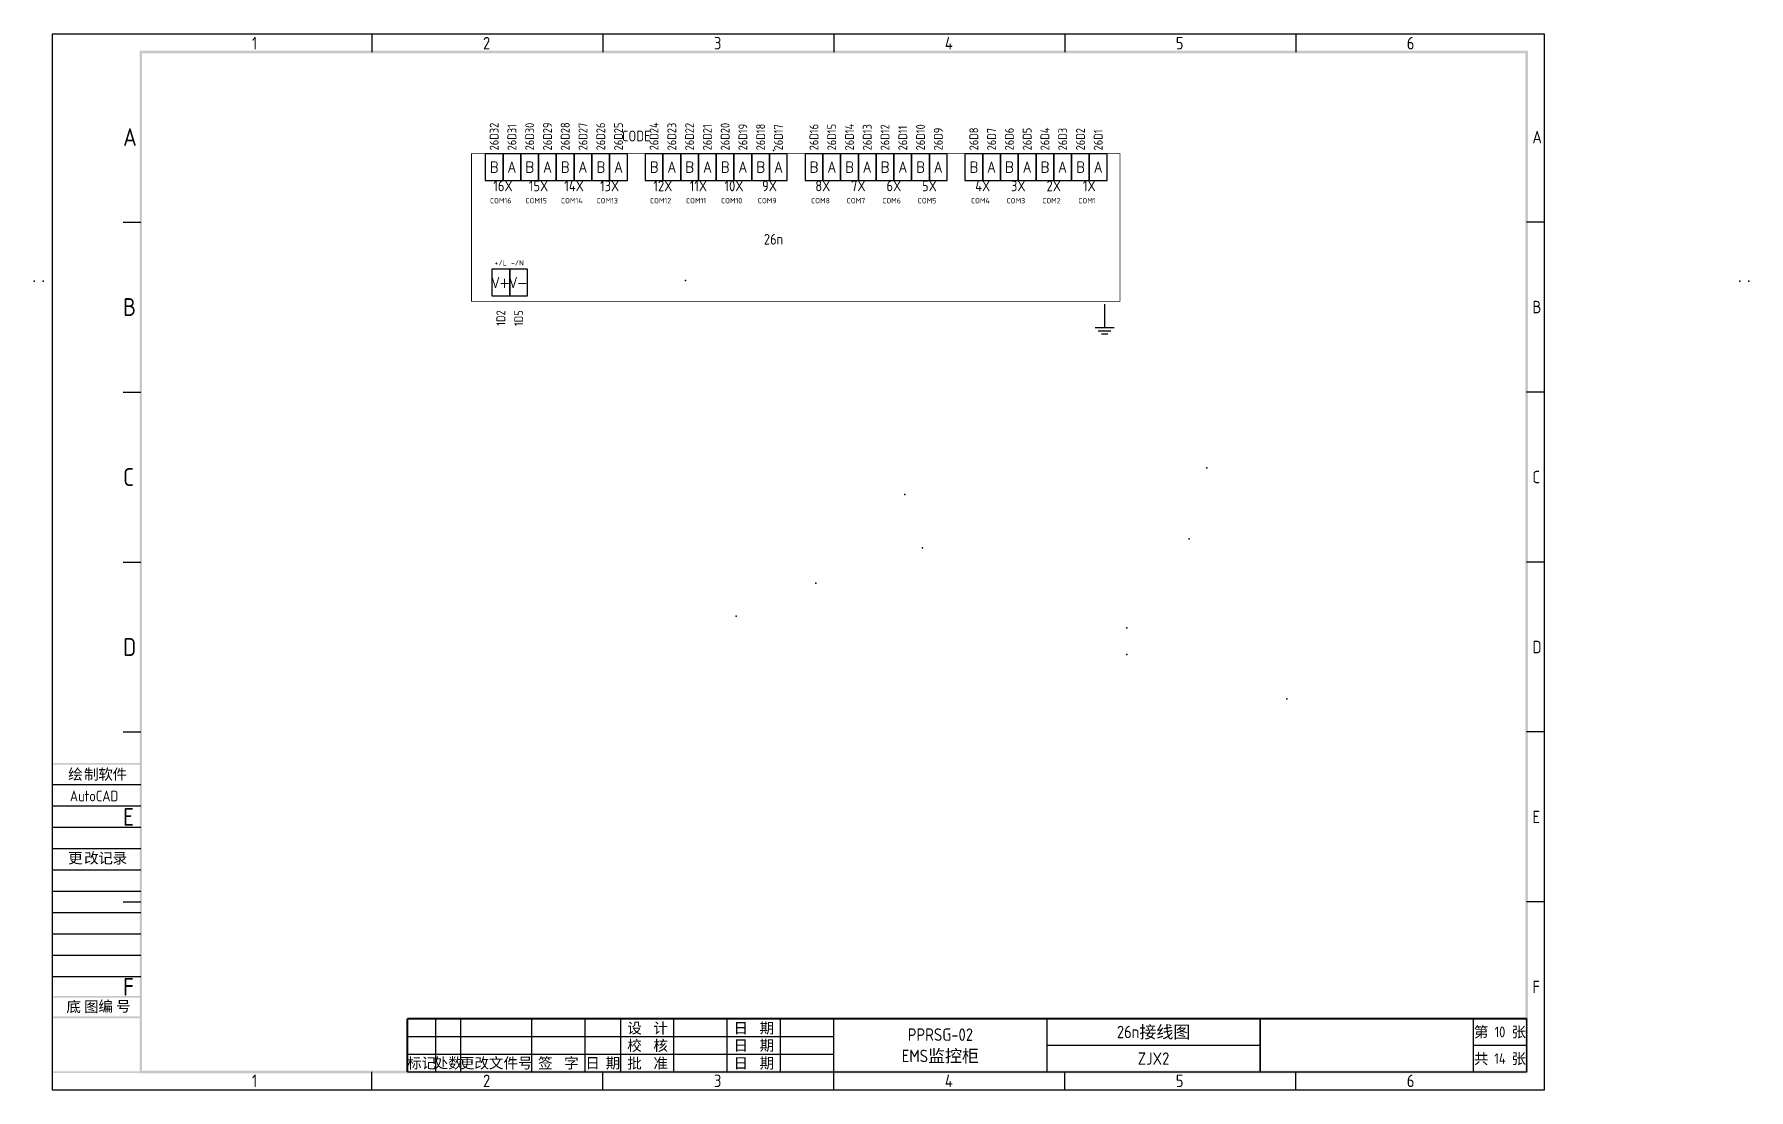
# Model space of a CAD drawing. Extents: x 0 to 4798, y 0 to 657.
# Drawn here: x 4315 to 4797.5, y 360 to 657 of the extents above; entities that cross this region are included whole.
import ezdxf
from ezdxf.enums import TextEntityAlignment as Align

# ---------------------------------------------------------------- set-up
doc = ezdxf.new("R2010")
doc.units = 0
doc.header["$MEASUREMENT"] = 0
for name, color, linetype in [('FRAME', 7, 'Continuous'), ('JXBZ', 7, 'Continuous'), ('YJBT', 7, 'Continuous'), ('表格', 7, 'Continuous')]:
    doc.layers.add(name, color=color, linetype=linetype)
doc.styles.add('textstyle3', font='')
doc.styles.add('textstyle4', font='')
doc.styles.add('textstyle7', font='Standard')
doc.styles.get('textstyle3').set_extended_font_data('gbenor')
doc.styles.get('textstyle4').set_extended_font_data('gbenor')

msp = doc.modelspace()

# ---------------------------------------------------------------- texts
at = {"linetype": 'Continuous', "style": 'textstyle7'}
for s, p in [('B', (4444.42, 619.62)), ('A', (4449.42, 619.62)), ('B', (4454.42, 619.62)), ('A', (4459.42, 619.62)), ('B', (4464.42, 619.62)), ('A', (4469.42, 619.62)), ('B', (4474.42, 619.62)), ('A', (4479.42, 619.62)), ('B', (4489.42, 619.62)), ('A', (4494.42, 619.62)), ('B', (4499.42, 619.62)), ('A', (4504.42, 619.62)), ('B', (4509.42, 619.62)), ('A', (4514.42, 619.62)), ('B', (4519.42, 619.62)), ('A', (4524.42, 619.62)), ('B', (4534.42, 619.62)), ('A', (4539.42, 619.62)), ('B', (4544.42, 619.62)), ('A', (4549.42, 619.62)), ('B', (4554.42, 619.62)), ('A', (4559.42, 619.62)), ('B', (4564.42, 619.62)), ('A', (4569.42, 619.62)), ('B', (4579.42, 619.62)), ('A', (4584.42, 619.62)), ('B', (4589.42, 619.62)), ('A', (4594.42, 619.62)), ('B', (4599.42, 619.62)), ('A', (4604.42, 619.62)), ('B', (4609.42, 619.62)), ('A', (4614.42, 619.62)), ('V+', (4446.31, 587.12)), ('V-', (4451.31, 587.12))]:
    msp.add_text(s, height=3, dxfattribs=at).set_placement(p, align=Align.MIDDLE)
at = {"style": 'textstyle3'}
for s, height, p in [('16X', 3, (4446.92, 614.33)), ('15X', 3, (4456.92, 614.33)), ('14X', 3, (4466.92, 614.33)), ('13X', 3, (4476.92, 614.33)), ('12X', 3, (4491.92, 614.33)), ('11X', 3, (4501.92, 614.33)), ('10X', 3, (4511.92, 614.33)), ('9X', 3, (4521.92, 614.33)), ('8X', 3, (4536.92, 614.33)), ('7X', 3, (4546.92, 614.33)), ('6X', 3, (4556.92, 614.33)), ('5X', 3, (4566.92, 614.33)), ('4X', 3, (4581.92, 614.33)), ('3X', 3, (4591.92, 614.33)), ('2X', 3, (4601.92, 614.33)), ('1X', 3, (4611.92, 614.33)), ('COM16', 1.5, (4446.26, 610.18)), ('COM15', 1.5, (4456.26, 610.18)), ('COM14', 1.5, (4466.26, 610.18)), ('COM13', 1.5, (4476.26, 610.18)), ('COM12', 1.5, (4491.26, 610.18)), ('COM11', 1.5, (4501.26, 610.18)), ('COM10', 1.5, (4511.26, 610.18)), ('COM9', 1.5, (4521.26, 610.18)), ('COM8', 1.5, (4536.26, 610.18)), ('COM7', 1.5, (4546.26, 610.18)), ('COM6', 1.5, (4556.26, 610.18)), ('COM5', 1.5, (4566.26, 610.18)), ('COM4', 1.5, (4581.26, 610.18)), ('COM3', 1.5, (4591.26, 610.18)), ('COM2', 1.5, (4601.26, 610.18)), ('COM1', 1.5, (4611.26, 610.18)), ('+/L', 1.5, (4446.26, 592.68)), ('-/N', 1.5, (4450.98, 592.68))]:
    msp.add_text(s, height=height, dxfattribs=at).set_placement(p, align=Align.MIDDLE)
at = {"char_height": 3, "attachment_point": 1, "style": 'textstyle4'}
for s, insert, width in [('绘', (4324.53, 450.26), 17.5), ('制 ', (4329.03, 450.26), 17.5), ('软', (4333.03, 450.26), 17.5), ('件', (4337.03, 450.26), 17.5), ('AutoCAD', (4325.02, 444.15), 0.8), ('更', (4324.53, 426.69), 17.5), ('改', (4329.03, 426.69), 17.5), ('记', (4333.03, 426.69), 17.5), ('录', (4337.03, 426.69), 17.5), ('底', (4324.03, 384.86), 17.5), ('图', (4329.03, 384.86), 17.5), ('编', (4333.03, 384.97), 17.5), ('号', (4338.03, 384.97), 17.5)]:
    msp.add_mtext(s, dxfattribs=dict(at, insert=insert, width=width))
at = {"style": 'textstyle3', "flags": 1}
msp.add_attdef('CODE', text='CODE', height=3, dxfattribs=at).set_placement((4484.42, 628.38), align=Align.MIDDLE)
at = {"layer": 'FRAME', "style": 'textstyle3'}
for s, p in [('设  计', (4487.6, 377.38)), ('日  期', (4517.5, 377.38)), ('校  核', (4487.6, 372.5)), ('日  期', (4517.5, 372.5)), ('批  准', (4487.6, 367.5)), ('日  期', (4517.5, 367.5))]:
    msp.add_text(s, height=3, dxfattribs=at).set_placement(p, align=Align.MIDDLE)
for s, p in [('标记', (4424, 367.5)), ('处数', (4431.5, 367.5)), ('更改文件号', (4445, 367.5)), ('签  字', (4462.5, 367.5)), ('日 期', (4475, 367.5))]:
    msp.add_text(s, height=3, dxfattribs=at).set_placement(p, align=Align.MIDDLE_CENTER)
at = {"layer": 'JXBZ', "style": 'textstyle3'}
for s, p in [('26D24', (4489.42, 624.33)), ('26D32', (4444.42, 624.33)), ('26D31', (4449.42, 624.33)), ('26D30', (4454.42, 624.33)), ('26D29', (4459.42, 624.33)), ('26D28', (4464.42, 624.33)), ('26D27', (4469.42, 624.33)), ('26D26', (4474.42, 624.33)), ('26D25', (4479.42, 624.33)), ('26D23', (4494.42, 624.33)), ('26D22', (4499.42, 624.33)), ('26D21', (4504.42, 624.33)), ('26D20', (4509.42, 624.33)), ('26D19', (4514.42, 624.33)), ('26D18', (4519.42, 624.33)), ('26D17', (4524.42, 624.33)), ('26D16', (4534.42, 624.33)), ('26D15', (4539.42, 624.33)), ('26D14', (4544.42, 624.33)), ('26D13', (4549.42, 624.33)), ('26D12', (4554.42, 624.33)), ('26D11', (4559.42, 624.33)), ('26D10', (4564.42, 624.33)), ('26D9', (4569.42, 624.33)), ('26D8', (4579.42, 624.33)), ('26D7', (4584.42, 624.33)), ('26D6', (4589.42, 624.33)), ('26D5', (4594.42, 624.33)), ('26D4', (4599.42, 624.33)), ('26D3', (4604.42, 624.33)), ('26D2', (4609.42, 624.33)), ('26D1', (4614.42, 624.33))]:
    msp.add_text(s, height=2.5, rotation=90, dxfattribs=at).set_placement(p, align=Align.MIDDLE_LEFT)
for s, p in [('1D2', (4446.31, 579.33)), ('1D5', (4451.31, 579.33))]:
    msp.add_text(s, height=2.5, rotation=90, dxfattribs=at).set_placement(p, align=Align.MIDDLE_RIGHT)
at = {"layer": 'YJBT', "style": 'textstyle3'}
msp.add_text('26n', height=3, dxfattribs=at).set_placement((4523.05, 599.33), align=Align.MIDDLE)
at = {"layer": '表格', "style": 'textstyle3'}
for s, height, p in [('PPRSG-02', 3.5, (4570, 375.5)), ('26n接线图', 3.5, (4630, 376.25)), ('第    张', 3, (4727.5, 376.25)), ('10', 3, (4727.5, 376.25)), ('EMS监控柜', 3.5, (4570, 369.5)), ('ZJX2', 3.5, (4630, 368.75)), ('共    张', 3, (4727.5, 368.75)), ('14', 3, (4727.5, 368.75))]:
    msp.add_text(s, height=height, dxfattribs=at).set_placement(p, align=Align.MIDDLE_CENTER)

# ---------------------------------------------------------------- blocks, each defined once
blk = doc.blocks.new('A3')
at = {"layer": 'FRAME'}
for p, q in [((420, 297), (0, 297)), ((0, 297), (0, 0)), ((90, 297), (90, 292)), ((155, 297), (155, 292)), ((220, 297), (220, 292)), ((285, 297), (285, 292)), ((350, 297), (350, 292)), ((420, 0), (420, 297)), ((20, 244.17), (25, 244.17)), ((420, 244.17), (415, 244.17)), ((20, 196.33), (25, 196.33)), ((420, 196.33), (415, 196.33)), ((20, 148.5), (25, 148.5)), ((420, 148.5), (415, 148.5)), ((20, 100.67), (25, 100.67)), ((420, 100.67), (415, 100.67)), ((20, 52.83), (25, 52.83)), ((420, 52.83), (415, 52.83)), ((90, 0), (90, 5)), ((155, 0), (155, 5)), ((220, 0), (220, 5)), ((285, 0), (285, 5)), ((350, 0), (350, 5)), ((0, 0), (420, 0))]:
    blk.add_line(p, q, dxfattribs=at)
at = {"layer": 'FRAME', "linetype": 'Continuous'}
for points in [[(415.35, 291.65), (415.35, 292.35), (24.65, 291.65)], [(24.65, 292.35), (24.65, 291.65), (415.35, 292.35)], [(25.35, 292.35), (24.65, 292.35), (25.35, 4.65)], [(24.65, 4.65), (25.35, 4.65), (24.65, 292.35)], [(414.65, 4.65), (415.35, 4.65), (414.65, 292.35)], [(415.35, 292.35), (414.65, 292.35), (415.35, 4.65)], [(24.65, 5.35), (24.65, 4.65), (415.35, 5.35)], [(415.35, 4.65), (415.35, 5.35), (24.65, 4.65)]]:
    blk.add_solid(points, dxfattribs=at)
at = {"layer": 'FRAME', "style": 'textstyle3'}
for s, height, p in [('1', 3.5, (56.27, 292.75)), ('2', 3.5, (121.28, 292.75)), ('3', 3.5, (186.28, 292.75)), ('4', 3.5, (251.28, 292.75)), ('5', 3.5, (316.27, 292.75)), ('6', 3.5, (381.27, 292.75)), ('A', 5, (20, 265.58)), ('A', 3.5, (416.62, 266.33)), ('B', 5, (20, 217.75)), ('B', 3.5, (416.62, 218.5)), ('C', 5, (20, 169.92)), ('C', 3.5, (416.62, 170.67)), ('D', 5, (20, 122.08)), ('D', 3.5, (416.62, 122.83)), ('E', 5, (20, 74.25)), ('E', 3.5, (416.62, 75)), ('F', 5, (20, 26.42)), ('F', 3.5, (416.62, 27.17)), ('1', 3.5, (56.27, 0.75)), ('2', 3.5, (121.28, 0.75)), ('3', 3.5, (186.28, 0.75)), ('4', 3.5, (251.28, 0.75)), ('5', 3.5, (316.27, 0.75)), ('6', 3.5, (381.27, 0.75))]:
    blk.add_text(s, height=height, dxfattribs=at).set_placement(p)

# ---------------------------------------------------------------- linework, layer by layer
for p, q in [((4446.92, 623.38), (4441.92, 623.38)), ((4441.92, 623.38), (4441.92, 615.88)), ((4446.92, 615.88), (4446.92, 623.38)), ((4451.92, 623.38), (4446.92, 623.38)), ((4446.92, 623.38), (4446.92, 615.88)), ((4456.92, 623.38), (4451.92, 623.38)), ((4451.92, 623.38), (4451.92, 615.88)), ((4451.92, 615.88), (4451.92, 623.38)), ((4456.92, 615.88), (4456.92, 623.38)), ((4461.92, 623.38), (4456.92, 623.38)), ((4456.92, 623.38), (4456.92, 615.88)), ((4466.92, 623.38), (4461.92, 623.38)), ((4461.92, 623.38), (4461.92, 615.88)), ((4461.92, 615.88), (4461.92, 623.38)), ((4466.92, 615.88), (4466.92, 623.38)), ((4471.92, 623.38), (4466.92, 623.38)), ((4466.92, 623.38), (4466.92, 615.88)), ((4471.92, 615.88), (4471.92, 623.38)), ((4476.92, 623.38), (4471.92, 623.38)), ((4471.92, 623.38), (4471.92, 615.88)), ((4476.92, 615.88), (4476.92, 623.38)), ((4481.92, 623.38), (4476.92, 623.38)), ((4476.92, 623.38), (4476.92, 615.88)), ((4481.92, 615.88), (4481.92, 623.38)), ((4491.92, 623.38), (4486.92, 623.38)), ((4486.92, 623.38), (4486.92, 615.88)), ((4491.92, 615.88), (4491.92, 623.38)), ((4496.92, 623.38), (4491.92, 623.38)), ((4491.92, 623.38), (4491.92, 615.88)), ((4501.92, 623.38), (4496.92, 623.38)), ((4496.92, 623.38), (4496.92, 615.88)), ((4496.92, 615.88), (4496.92, 623.38)), ((4501.92, 615.88), (4501.92, 623.38)), ((4506.92, 623.38), (4501.92, 623.38)), ((4501.92, 623.38), (4501.92, 615.88)), ((4511.92, 623.38), (4506.92, 623.38)), ((4506.92, 623.38), (4506.92, 615.88)), ((4506.92, 615.88), (4506.92, 623.38)), ((4511.92, 615.88), (4511.92, 623.38)), ((4516.92, 623.38), (4511.92, 623.38)), ((4511.92, 623.38), (4511.92, 615.88)), ((4521.92, 623.38), (4516.92, 623.38)), ((4516.92, 623.38), (4516.92, 615.88)), ((4516.92, 615.88), (4516.92, 623.38)), ((4521.92, 615.88), (4521.92, 623.38)), ((4526.92, 623.38), (4521.92, 623.38)), ((4521.92, 623.38), (4521.92, 615.88)), ((4526.92, 615.88), (4526.92, 623.38)), ((4536.92, 623.38), (4531.92, 623.38)), ((4531.92, 623.38), (4531.92, 615.88)), ((4536.92, 615.88), (4536.92, 623.38)), ((4541.92, 623.38), (4536.92, 623.38)), ((4536.92, 623.38), (4536.92, 615.88)), ((4546.92, 623.38), (4541.92, 623.38)), ((4541.92, 623.38), (4541.92, 615.88)), ((4541.92, 615.88), (4541.92, 623.38)), ((4546.92, 615.88), (4546.92, 623.38)), ((4551.92, 623.38), (4546.92, 623.38)), ((4546.92, 623.38), (4546.92, 615.88)), ((4556.92, 623.38), (4551.92, 623.38)), ((4551.92, 623.38), (4551.92, 615.88)), ((4551.92, 615.88), (4551.92, 623.38)), ((4556.92, 615.88), (4556.92, 623.38)), ((4561.92, 623.38), (4556.92, 623.38)), ((4556.92, 623.38), (4556.92, 615.88)), ((4561.92, 615.88), (4561.92, 623.38)), ((4566.92, 623.38), (4561.92, 623.38)), ((4561.92, 623.38), (4561.92, 615.88)), ((4566.92, 615.88), (4566.92, 623.38)), ((4571.92, 623.38), (4566.92, 623.38)), ((4566.92, 623.38), (4566.92, 615.88)), ((4571.92, 615.88), (4571.92, 623.38)), ((4581.92, 623.38), (4576.92, 623.38)), ((4576.92, 623.38), (4576.92, 615.88)), ((4581.92, 615.88), (4581.92, 623.38)), ((4586.92, 623.38), (4581.92, 623.38)), ((4581.92, 623.38), (4581.92, 615.88)), ((4591.92, 623.38), (4586.92, 623.38)), ((4586.92, 623.38), (4586.92, 615.88)), ((4586.92, 615.88), (4586.92, 623.38)), ((4591.92, 615.88), (4591.92, 623.38)), ((4596.92, 623.38), (4591.92, 623.38)), ((4591.92, 623.38), (4591.92, 615.88)), ((4601.92, 623.38), (4596.92, 623.38)), ((4596.92, 623.38), (4596.92, 615.88)), ((4596.92, 615.88), (4596.92, 623.38)), ((4601.92, 615.88), (4601.92, 623.38)), ((4606.92, 623.38), (4601.92, 623.38)), ((4601.92, 623.38), (4601.92, 615.88)), ((4611.92, 623.38), (4606.92, 623.38)), ((4606.92, 623.38), (4606.92, 615.88)), ((4606.92, 615.88), (4606.92, 623.38)), ((4611.92, 615.88), (4611.92, 623.38)), ((4616.92, 623.38), (4611.92, 623.38)), ((4611.92, 623.38), (4611.92, 615.88)), ((4616.92, 615.88), (4616.92, 623.38)), ((4441.92, 615.88), (4446.92, 615.88)), ((4446.92, 615.88), (4451.92, 615.88)), ((4451.92, 615.88), (4456.92, 615.88)), ((4456.92, 615.88), (4461.92, 615.88)), ((4461.92, 615.88), (4466.92, 615.88)), ((4466.92, 615.88), (4471.92, 615.88)), ((4471.92, 615.88), (4476.92, 615.88)), ((4476.92, 615.88), (4481.92, 615.88)), ((4486.92, 615.88), (4491.92, 615.88)), ((4491.92, 615.88), (4496.92, 615.88)), ((4496.92, 615.88), (4501.92, 615.88)), ((4501.92, 615.88), (4506.92, 615.88)), ((4506.92, 615.88), (4511.92, 615.88)), ((4511.92, 615.88), (4516.92, 615.88)), ((4516.92, 615.88), (4521.92, 615.88)), ((4521.92, 615.88), (4526.92, 615.88)), ((4531.92, 615.88), (4536.92, 615.88)), ((4536.92, 615.88), (4541.92, 615.88)), ((4541.92, 615.88), (4546.92, 615.88)), ((4546.92, 615.88), (4551.92, 615.88)), ((4551.92, 615.88), (4556.92, 615.88)), ((4556.92, 615.88), (4561.92, 615.88)), ((4561.92, 615.88), (4566.92, 615.88)), ((4566.92, 615.88), (4571.92, 615.88)), ((4576.92, 615.88), (4581.92, 615.88)), ((4581.92, 615.88), (4586.92, 615.88)), ((4586.92, 615.88), (4591.92, 615.88)), ((4591.92, 615.88), (4596.92, 615.88)), ((4596.92, 615.88), (4601.92, 615.88)), ((4601.92, 615.88), (4606.92, 615.88)), ((4606.92, 615.88), (4611.92, 615.88)), ((4611.92, 615.88), (4616.92, 615.88)), ((4448.81, 590.88), (4443.81, 590.88)), ((4443.81, 590.88), (4443.81, 583.38)), ((4448.81, 583.38), (4448.81, 590.88)), ((4453.81, 590.88), (4448.81, 590.88)), ((4448.81, 590.88), (4448.81, 583.38)), ((4453.81, 583.38), (4453.81, 590.88)), ((4443.81, 583.38), (4448.81, 583.38)), ((4448.81, 583.38), (4453.81, 583.38)), ((4616.21, 581.07), (4616.21, 576.07)), ((4613.55, 574.47), (4618.88, 574.47)), ((4616.21, 576.07), (4616.21, 574.47)), ((4614.44, 573.59), (4617.99, 573.59)), ((4615.33, 572.7), (4617.1, 572.7)), ((4320.07, 445.87), (4345.02, 445.87)), ((4320.07, 439.87), (4345.02, 439.87)), ((4320.07, 433.87), (4345.02, 433.87)), ((4320.07, 427.87), (4345.02, 427.87)), ((4320.07, 421.87), (4345.02, 421.87)), ((4320.07, 415.87), (4345.02, 415.87)), ((4320.07, 409.87), (4345.02, 409.87)), ((4320.07, 403.87), (4345.02, 403.87)), ((4320.07, 397.87), (4345.02, 397.87)), ((4320.07, 391.87), (4345.02, 391.87))]:
    msp.add_line(p, q)
at = {"linetype": 'ByBlock', "const_width": 0.2}
msp.add_lwpolyline([(4438.05, 623.38), (4620.55, 623.38), (4620.55, 581.83), (4438.05, 581.83)], close=True, dxfattribs=at)
for p in [(4523.05, 624.33), (4315, 587.5), (4317.5, 587.5), (4498.31, 587.7), (4795, 587.5), (4797.5, 587.5), (4645, 535), (4560, 527.5), (4565, 512.5), (4640, 515), (4535, 502.5), (4512.5, 493.24), (4622.5, 490), (4622.5, 482.5), (4667.5, 470)]:
    msp.add_point(p)
for points in [[(4320, 451.94), (4320, 451.44), (4345, 451.94), (4345, 451.44)], [(4320, 386.41), (4320, 385.91), (4345, 386.41), (4345, 385.91)], [(4345, 380.13), (4345, 380.63), (4320, 380.13), (4320, 380.63)], [(4345.06, 364.67), (4345.06, 365.17), (4320.06, 364.67), (4320.06, 365.17)], [(4345.56, 364.67), (4345.56, 365.17), (4320.56, 364.67), (4320.56, 365.17)]]:
    msp.add_trace(points)
at = {"layer": 'FRAME'}
for p, q in [((4428, 365), (4428, 380)), ((4435, 365), (4435, 380)), ((4455, 365), (4455, 380)), ((4470, 365), (4470, 380)), ((4495, 365), (4495, 380)), ((4510, 365), (4510, 380)), ((4525, 365), (4525, 380)), ((4420, 375), (4480, 375)), ((4480, 375), (4540, 375)), ((4420, 370), (4480, 370)), ((4480, 370), (4540, 370)), ((4420, 365), (4480, 365)), ((4480, 365), (4540, 365))]:
    msp.add_line(p, q, dxfattribs=at)
for points, const_width in [([(4420, 380), (4480, 380)], 0.5), ([(4420, 380), (4420, 365)], 0.5), ([(4480, 380), (4540, 380)], 0.5), ([(4480, 380), (4480, 365)], 0.4), ([(4540, 380), (4540, 365)], 0.4)]:
    msp.add_lwpolyline(points, dxfattribs=dict(at, const_width=const_width))
at = {"layer": '表格'}
for p, q in [((4735, 380), (4735, 365)), ((4600, 372.5), (4660, 372.5)), ((4720, 372.5), (4735, 372.5)), ((4540, 365), (4720, 365)), ((4720, 365), (4735, 365))]:
    msp.add_line(p, q, dxfattribs=at)
for points, const_width in [([(4540, 380), (4720, 380)], 0.5), ([(4600, 380), (4600, 365)], 0.4), ([(4660, 380), (4660, 365)], 0.4), ([(4720, 380), (4735, 380)], 0.5), ([(4720, 380), (4720, 365)], 0.4)]:
    msp.add_lwpolyline(points, dxfattribs=dict(at, const_width=const_width))

# ---------------------------------------------------------------- block references
msp.add_blockref('A3', (4320, 360))

msp.set_redraw_order([(e.dxf.handle, doc.entitydb.next_handle()) for e in msp.query("TEXT MTEXT ATTDEF DIMENSION ARC_DIMENSION")])  # texts and dimensions are drawn at this point

doc.saveas('drawing.dxf')
